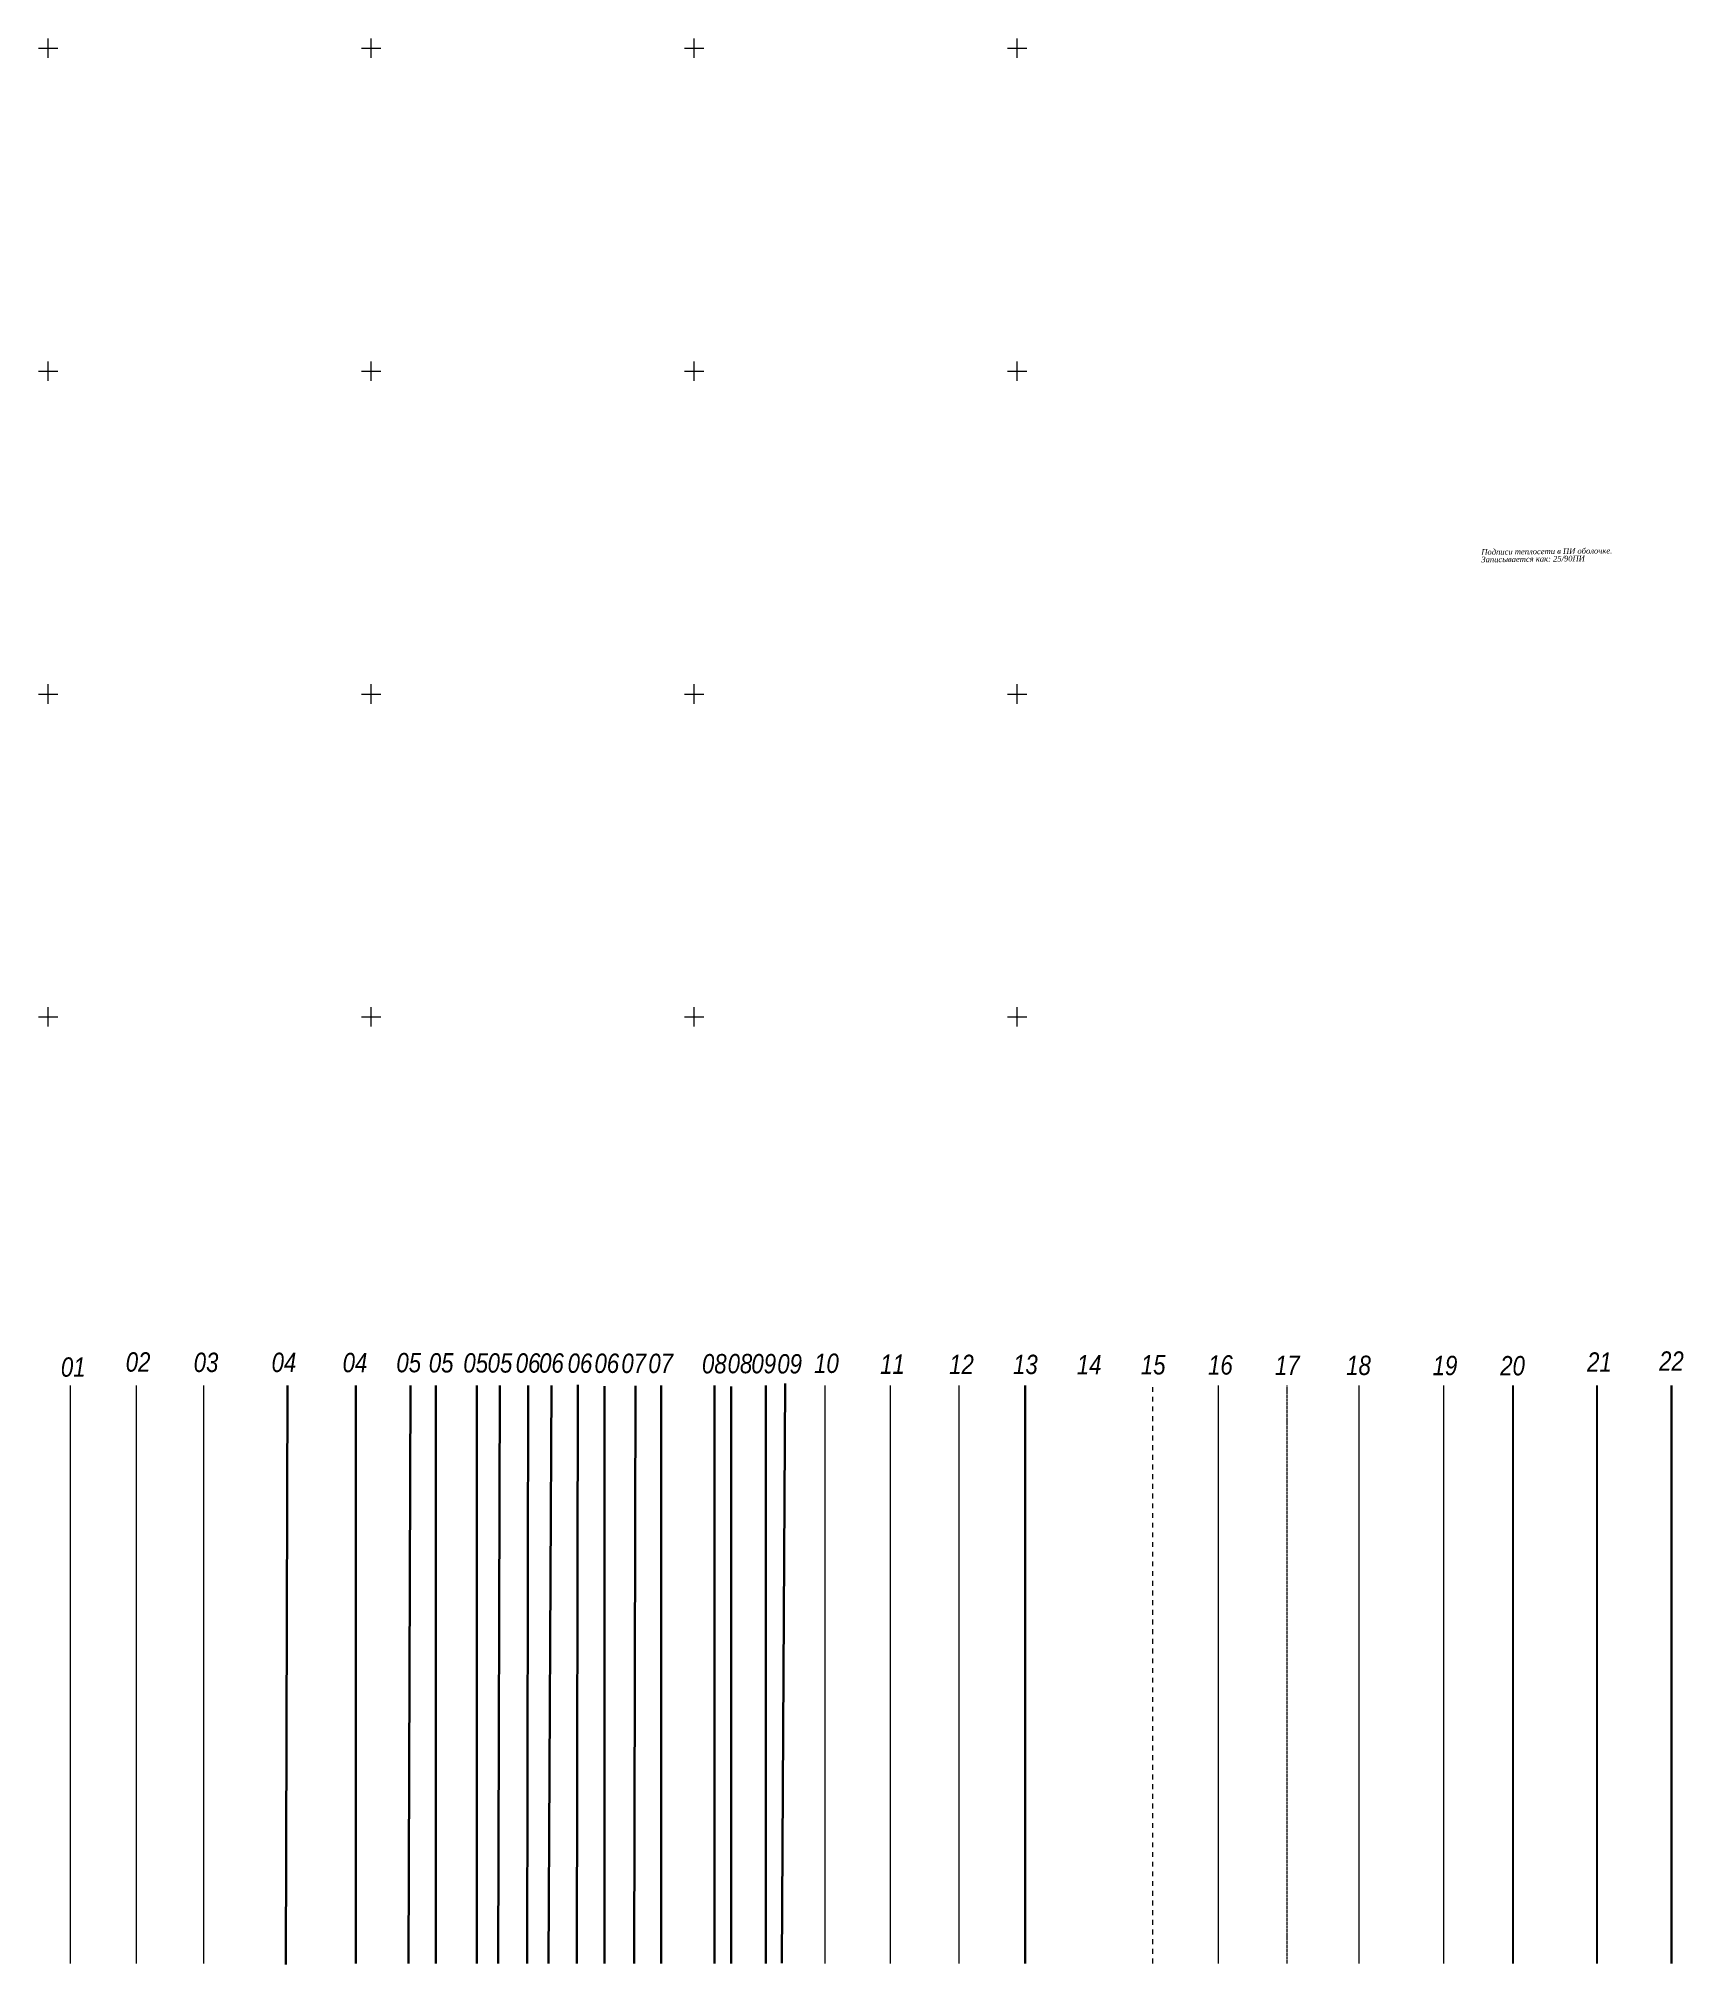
# Model space of a CAD drawing. Header units: metres. Extents: x -331 to 695, y -18 to 691.
# Drawn here: x -330.9 to -76.3, y 384.7 to 683 of the extents above; entities that cross this region are included whole.
import ezdxf
from ezdxf.lldxf.tags import DXFTag

# ---------------------------------------------------------------- set-up
doc = ezdxf.new("R2010")
doc.units = ezdxf.units.M
doc.linetypes.add('СП-1.5х1.5', pattern=[3, 1.5, -1.5])
doc.linetypes.add('СП_9', pattern=[1, 1, 0])
for name, color, linetype in [('01 Геодезические пункты', 7, 'Continuous'), ('20 Растр', 7, 'Continuous'), ('21 Формуляр', 7, 'Continuous')]:
    doc.layers.add(name, color=color, linetype=linetype)
for name, color, linetype, lineweight in [('02 Строения и их части', 7, 'Continuous', 20), ('03 Инженерно-технические сооружения', 7, 'Continuous', 20), ('13 Специальные трубопроводы', 7, 'Continuous', 30), ('14 Железные дороги', 7, 'Continuous', 15), ('15 Дорожная сеть', 7, 'Continuous', 20), ('18 Растительность и грунты', 7, 'Continuous', 20), ('19 Ограждения', 7, 'Continuous', 20), ('22 Границы работ', 2, 'Continuous', 30)]:
    doc.layers.add(name, color=color, linetype=linetype, lineweight=lineweight)
for name, color, linetype, lineweight, true_color in [('04 Водопровод', 7, 'Continuous', 30, 0x0000a5), ('05 Бытовая канализация', 7, 'Continuous', 30, 0x7f1f00), ('06 Ливневая канализация', 7, 'Continuous', 30, 0xa55200), ('07 Дренаж', 7, 'Continuous', 30, 0x7f5f00), ('08 Газопровод', 30, 'Continuous', 30, 0xff7f00), ('09 Теплосеть', 7, 'Continuous', 30, 0x004c13), ('10 ЛЭП и объекты электропередачи', 1, 'Continuous', 20, 0xff0000), ('11 Электрический кабель', 1, 'Continuous', 20, 0xff0000), ('12 Телефонная канализация и связь', 7, 'Continuous', 20, 0x007f3f), ('16 Гидрография', 7, 'Continuous', 20, 0x52a500), ('17 Рельеф', 7, 'Continuous', 15, 0xa55200)]:
    doc.layers.add(name, color=color, linetype=linetype, lineweight=lineweight, true_color=true_color)
doc.styles.add('Бсам курсив', font='timesi.ttf', dxfattribs={"height": 0.875})
doc.styles.add('СП_Д', font='ARIALNI.TTF')
doc.linetypes.add('СП_10.1', pattern='A,0,[133,ltypeshp.shx,S=0.1,R=0,X=0,Y=0],-0.02,[133,ltypeshp.shx,S=0.06,R=0,X=0.02,Y=0],-0.02,[133,ltypeshp.shx,S=0.02,R=0,X=0.04,Y=0],-1.2', length=1.24)
doc.linetypes.add('СП_11.5.3', pattern='A,2.5,[130,ltypeshp.shx,S=0.4242,R=45,X=-0.1,Y=0.3],0,[130,ltypeshp.shx,S=0.4242,R=315,X=0.5,Y=0.3],5,[130,ltypeshp.shx,S=0.4242,R=135,X=-0.1,Y=-0.3],0,[130,ltypeshp.shx,S=0.4242,R=225,X=0.5,Y=-0.3],2.5', length=10)
tags = doc.linetypes.add('СП_4.3.1', pattern='A,8,-2,3,-1,["B",СП_Д,S=1.8,R=0,X=-0.7,Y=-0.9],-1,3,-2', length=20).pattern_tags.tags
tags[10] = DXFTag(74, 10)
tags = doc.linetypes.add('СП_4.3.1.2', pattern='A,8,-2,3,-1,["B",СП_Д,S=1.8,R=0,X=-0.7,Y=-0.9],-1,3,-2,8,-2', length=30).pattern_tags.tags
tags[10] = DXFTag(74, 10)
tags = doc.linetypes.add('СП_4.4.1.2', pattern='A,8,-2,3,-1,["К",СП_Д,S=1.8,R=0,X=-0.7,Y=-0.9],-1,3,-2,8,-2', length=30).pattern_tags.tags
tags[10] = DXFTag(74, 10)
tags = doc.linetypes.add('СП_4.4.2', pattern='A,8,-2,2.9,-1.6,["Кн",СП_Д,S=1.8,R=0,X=-1.3,Y=-0.9],-1.6,2.9,-2', length=21).pattern_tags.tags
tags[10] = DXFTag(74, 10)
tags = doc.linetypes.add('СП_4.4.4', pattern='A,8,-2,3,-1,["Л",СП_Д,S=1.8,R=0,X=-0.7,Y=-0.9],-1,3,-2', length=20).pattern_tags.tags
tags[10] = DXFTag(74, 10)
tags = doc.linetypes.add('СП_4.4.7', pattern='A,8,-2,2.9,-1.6,["Др",СП_Д,S=1.8,R=0,X=-1.3,Y=-0.9],-1.9,3,-2', length=21.4).pattern_tags.tags
tags[10] = DXFTag(74, 10)
tags = doc.linetypes.add('СП_4.4.7.2', pattern='A,8,-2,2.9,-1.6,["Др",СП_Д,S=1.8,R=0,X=-1.3,Y=-0.9],-1.6,2.9,-2,8,-2', length=31).pattern_tags.tags
tags[10] = DXFTag(74, 10)
tags = doc.linetypes.add('СП_4.5', pattern='A,8,-2,4,-1,["Г",СП_Д,S=1.8,R=0,X=-0.7,Y=-0.9],-1,4,-2', length=22).pattern_tags.tags
tags[10] = DXFTag(74, 10)
tags = doc.linetypes.add('СП_4.5.2', pattern='A,8,-2,4,-1,["Г",СП_Д,S=1.8,R=0,X=-0.7,Y=-0.9],-1,4,-2,8,-2', length=32).pattern_tags.tags
tags[10] = DXFTag(74, 10)
tags = doc.linetypes.add('СП_4.6.1', pattern='A,8,-2,3,-1,["Т",СП_Д,S=1.8,R=0,X=-0.7,Y=-0.9],-1,4,-2', length=21).pattern_tags.tags
tags[10] = DXFTag(74, 10)
tags = doc.linetypes.add('СП_4.6.1.2', pattern='A,8,-2,3,-1,["Т",СП_Д,S=1.8,R=0,X=-0.7,Y=-0.9],-1,4,-2,8,-2', length=31).pattern_tags.tags
tags[10] = DXFTag(74, 10)
doc.linetypes.add('СП_4.7.4', pattern='A,8,-2,[131,ltypeshp.shx,S=0.6,R=90,X=0.6,Y=-0.6],8,[131,ltypeshp.shx,S=0.6,R=270,X=-0.6,Y=0.6],-2', length=20)
doc.linetypes.add('СП_4.8.5', pattern='A,4,["●",СП_Д,S=1.5,R=90,X=0.59,Y=-0.632],4,-2', length=10)
tags = doc.linetypes.add('СП_4.9.2.7', pattern='A,12,-1.6,["ТТ",СП_Д,S=1.8,R=0,X=-1.4,Y=-0.9],-1.6,12', length=27.2).pattern_tags.tags
tags[6] = DXFTag(74, 10)
tags = doc.linetypes.add('СП_5.4.4.2', pattern='A,8,-2,2.9,-1.6,["Кн",СП_Д,S=1.8,R=0,X=-1.3,Y=-0.9],-1.6,2.9,-2,8,-2', length=31).pattern_tags.tags
tags[10] = DXFTag(74, 10)
doc.linetypes.add('СП_5.4.4.3', pattern='A,8,-2,3,-0.3,["Кпр",СП_Д,S=1.8,R=0,X=0,Y=-0.9],-3.7,3,-2,8,-2', length=32)
doc.linetypes.add('СП_5.4.4.4', pattern='A,8,-2,3,-0.3,["Л",СП_Д,S=1.8,R=0,X=0,Y=-0.9],-1.7,3,-2,8,-2', length=30)
tags = doc.linetypes.add('СП_5.4.4.5', pattern='A,8,-2,2.9,-1.6,["Лн",СП_Д,S=1.8,R=0,X=-1.3,Y=-0.9],-1.6,2.9,-2,8,-2', length=31).pattern_tags.tags
tags[10] = DXFTag(74, 10)
tags = doc.linetypes.add('СП_5.4.4.6', pattern='A,8,-2,3,-2.4,["Лпр",СП_Д,S=1.8,R=0,X=-2.2,Y=-0.9],-1.6,3,-2,8,-2', length=32).pattern_tags.tags
tags[10] = DXFTag(74, 10)

msp = doc.modelspace()

# ---------------------------------------------------------------- texts
at = {"layer": '01 Геодезические пункты', "color": 0, "linetype": 'Continuous', "lineweight": 20, "ltscale": 2, "insert": (-325.55, 477.21), "char_height": 3, "attachment_point": 5, "style": 'СП_Д'}
msp.add_mtext('01', dxfattribs=at)
at = {"layer": '02 Строения и их части', "linetype": 'Continuous', "ltscale": 0.5, "insert": (-315.51, 478), "char_height": 3, "attachment_point": 5, "style": 'СП_Д'}
msp.add_mtext('02', dxfattribs=at)
at = {"layer": '03 Инженерно-технические сооружения', "color": 0, "linetype": 'Continuous', "lineweight": 20, "insert": (-304.99, 477.94), "char_height": 3, "attachment_point": 5, "style": 'СП_Д'}
msp.add_mtext('03', dxfattribs=at)
at = {"layer": '04 Водопровод', "linetype": 'СП_4.3.1', "ltscale": 0.5, "char_height": 3, "attachment_point": 5, "style": 'СП_Д'}
for insert in [(-292.93, 477.94), (-281.93, 477.91)]:
    msp.add_mtext('04', dxfattribs=dict(at, insert=insert))
at = {"layer": '05 Бытовая канализация', "linetype": 'СП_4.4.2', "ltscale": 0.5, "char_height": 3, "attachment_point": 5, "style": 'СП_Д'}
for insert in [(-273.61, 477.9), (-268.59, 477.87), (-263.24, 477.86), (-259.49, 477.85)]:
    msp.add_mtext('05', dxfattribs=dict(at, insert=insert))
at = {"layer": '06 Ливневая канализация', "linetype": 'СП_4.4.4', "ltscale": 0.5, "char_height": 3, "attachment_point": 5, "style": 'СП_Д'}
for insert in [(-255.13, 477.84), (-251.51, 477.84), (-247.1, 477.81), (-242.94, 477.8)]:
    msp.add_mtext('06', dxfattribs=dict(at, insert=insert))
at = {"layer": '07 Дренаж', "linetype": 'СП_4.4.7', "ltscale": 0.5, "char_height": 3, "attachment_point": 5, "style": 'СП_Д'}
for insert in [(-238.78, 477.79), (-234.6, 477.78)]:
    msp.add_mtext('07', dxfattribs=dict(at, insert=insert))
at = {"layer": '08 Газопровод', "linetype": 'СП_4.5', "ltscale": 0.5, "char_height": 3, "attachment_point": 5, "style": 'СП_Д'}
for insert in [(-226.3, 477.73), (-222.33, 477.75)]:
    msp.add_mtext('08', dxfattribs=dict(at, insert=insert))
at = {"layer": '09 Теплосеть', "linetype": 'СП_4.6.1', "ltscale": 0.5, "char_height": 3, "attachment_point": 5, "style": 'СП_Д'}
for insert in [(-218.65, 477.74), (-214.64, 477.71)]:
    msp.add_mtext('09', dxfattribs=dict(at, insert=insert))
at = {"layer": '10 ЛЭП и объекты электропередачи', "color": 1, "linetype": 'Continuous', "lineweight": 20, "insert": (-208.94, 477.8), "char_height": 3, "attachment_point": 5, "style": 'СП_Д'}
msp.add_mtext('10', dxfattribs=at)
at = {"layer": '11 Электрический кабель', "linetype": 'СП_4.7.4', "ltscale": 0.5, "insert": (-198.72, 477.68), "char_height": 3, "attachment_point": 5, "style": 'СП_Д'}
msp.add_mtext('11', dxfattribs=at)
at = {"layer": '12 Телефонная канализация и связь', "linetype": 'СП_4.8.5', "ltscale": 0.5, "insert": (-188.03, 477.65), "char_height": 3, "attachment_point": 5, "style": 'СП_Д'}
msp.add_mtext('12', dxfattribs=at)
at = {"layer": '13 Специальные трубопроводы', "linetype": 'СП_4.9.2.7', "lineweight": 30, "ltscale": 0.5, "insert": (-178.14, 477.62), "char_height": 3, "attachment_point": 5, "style": 'СП_Д'}
msp.add_mtext('13', dxfattribs=at)
at = {"layer": '14 Железные дороги', "linetype": 'Continuous', "lineweight": 15, "ltscale": 0.5, "insert": (-168.27, 477.6), "char_height": 3, "attachment_point": 5, "style": 'СП_Д'}
msp.add_mtext('14', dxfattribs=at)
at = {"layer": '15 Дорожная сеть', "linetype": 'СП-1.5х1.5', "lineweight": 15, "ltscale": 0.5, "insert": (-158.36, 477.57), "char_height": 3, "attachment_point": 5, "style": 'СП_Д'}
msp.add_mtext('15', dxfattribs=at)
at = {"layer": '16 Гидрография', "linetype": 'Continuous', "ltscale": 0.5, "insert": (-147.95, 477.54), "char_height": 3, "attachment_point": 5, "style": 'СП_Д'}
msp.add_mtext('16', dxfattribs=at)
at = {"layer": '17 Рельеф', "linetype": 'СП_9', "ltscale": 0.5, "insert": (-137.59, 477.51), "char_height": 3, "attachment_point": 5, "style": 'СП_Д'}
msp.add_mtext('17', dxfattribs=at)
at = {"layer": '18 Растительность и грунты', "linetype": 'СП_10.1', "ltscale": 0.5, "insert": (-126.56, 477.48), "char_height": 3, "attachment_point": 5, "style": 'СП_Д'}
msp.add_mtext('18', dxfattribs=at)
at = {"layer": '19 Ограждения', "color": 0, "linetype": 'СП_11.5.3', "ltscale": 0.5, "insert": (-113.18, 477.45), "char_height": 3, "attachment_point": 5, "style": 'СП_Д'}
msp.add_mtext('19', dxfattribs=at)
at = {"layer": '20 Растр', "insert": (-102.72, 477.42), "char_height": 3, "attachment_point": 5, "style": 'СП_Д'}
msp.add_mtext('20', dxfattribs=at)
at = {"layer": '21 Формуляр', "insert": (-89.27, 478.01), "char_height": 3, "attachment_point": 5, "style": 'СП_Д'}
msp.add_mtext('21', dxfattribs=at)
at = {"layer": '22 Границы работ', "color": 2, "linetype": 'Continuous', "lineweight": 30, "ltscale": 0.5, "insert": (-78.12, 478.16), "char_height": 3, "attachment_point": 5, "style": 'СП_Д'}
msp.add_mtext('22', dxfattribs=at)

# ---------------------------------------------------------------- blocks, each defined once
blk = doc.blocks.new('Диаметры ПИ')
at = {"linetype": 'Continuous', "lineweight": 30, "insert": (0, 43.23), "char_height": 0.875, "attachment_point": 7, "rotation": 0.6073, "line_spacing_factor": 0.8, "style": 'Бсам курсив', "bg_fill": 3, "box_fill_scale": 1, "bg_fill_color": 256, "bg_fill_transparency": 0}
blk.add_mtext('Подписи теплосети в ПИ оболочке. \\PЗаписывается как: {\\C10;25/90ПИ}', dxfattribs=at)
blk = doc.blocks.new('СП_1.9')
at = {"color": 3, "lineweight": -2}
for points in [[(-3, 0), (3, 0)], [(0, -3), (0, 3)]]:
    blk.add_lwpolyline(points, dxfattribs=at)
blk = doc.blocks.new('*U1695')
at = {"layer": '01 Геодезические пункты', "color": 0, "linetype": 'Continuous', "lineweight": 20, "ltscale": 2, "xscale": 0.5, "yscale": 0.5, "zscale": 0.5}
blk.add_blockref('СП_1.9', (0, 0), dxfattribs=at)
blk = doc.blocks.new('*U1696')
at = {"layer": '01 Геодезические пункты', "color": 0, "linetype": 'ByBlock', "lineweight": -2, "transparency": 16777216}
for p in [(0, 150), (50, 150), (100, 150), (150, 150), (0, 100), (50, 100), (100, 100), (150, 100), (0, 50), (50, 50), (100, 50), (150, 50), (0, 0), (50, 0), (100, 0), (150, 0)]:
    blk.add_blockref('*U1695', p, dxfattribs=at)

# ---------------------------------------------------------------- linework, layer by layer
at = {"layer": '01 Геодезические пункты', "color": 0, "linetype": 'Continuous', "lineweight": 20, "ltscale": 2}
msp.add_lwpolyline([(-325.97, 384.88), (-325.97, 474.38)], dxfattribs=at)
at = {"layer": '02 Строения и их части', "linetype": 'Continuous', "ltscale": 0.5}
msp.add_lwpolyline([(-315.74, 384.88), (-315.74, 474.38)], dxfattribs=at)
at = {"layer": '03 Инженерно-технические сооружения', "color": 0, "linetype": 'Continuous', "lineweight": 20}
msp.add_lwpolyline([(-305.31, 384.88), (-305.31, 474.38)], dxfattribs=at)
at = {"layer": '04 Водопровод', "linetype": 'СП_4.3.1.2', "ltscale": 0.5}
msp.add_lwpolyline([(-292.39, 474.38), (-292.62, 384.72)], dxfattribs=at)
at = {"layer": '04 Водопровод', "linetype": 'СП_4.3.1', "ltscale": 0.5}
msp.add_lwpolyline([(-281.8, 384.88), (-281.8, 474.38)], dxfattribs=at)
at = {"layer": '05 Бытовая канализация', "linetype": 'СП_5.4.4.2', "ltscale": 0.5}
msp.add_lwpolyline([(-273.35, 474.38), (-273.64, 384.88)], dxfattribs=at)
at = {"layer": '05 Бытовая канализация', "linetype": 'СП_5.4.4.3', "ltscale": 0.5, "flags": 128}
msp.add_lwpolyline([(-269.39, 384.88), (-269.39, 474.38)], dxfattribs=at)
at = {"layer": '05 Бытовая канализация', "linetype": 'СП_4.4.2', "ltscale": 0.5}
msp.add_lwpolyline([(-263.07, 384.88), (-263.07, 474.38)], dxfattribs=at)
at = {"layer": '05 Бытовая канализация', "linetype": 'СП_4.4.1.2', "ltscale": 0.5}
msp.add_lwpolyline([(-259.49, 474.38), (-259.76, 384.88)], dxfattribs=at)
at = {"layer": '06 Ливневая канализация', "linetype": 'СП_5.4.4.4', "ltscale": 0.5}
msp.add_lwpolyline([(-255.29, 384.88), (-255.1, 474.38)], dxfattribs=at)
at = {"layer": '06 Ливневая канализация', "linetype": 'СП_5.4.4.5', "ltscale": 0.5, "flags": 128}
msp.add_lwpolyline([(-251.98, 384.88), (-251.49, 474.38)], dxfattribs=at)
at = {"layer": '06 Ливневая канализация', "linetype": 'СП_4.4.4', "ltscale": 0.5}
msp.add_lwpolyline([(-247.6, 384.88), (-247.45, 474.46)], dxfattribs=at)
at = {"layer": '06 Ливневая канализация', "linetype": 'СП_5.4.4.6', "ltscale": 0.5}
msp.add_lwpolyline([(-243.29, 474.28), (-243.29, 384.88)], dxfattribs=at)
at = {"layer": '07 Дренаж', "linetype": 'СП_4.4.7.2', "ltscale": 0.5}
msp.add_lwpolyline([(-238.52, 474.33), (-238.72, 384.88)], dxfattribs=at)
at = {"layer": '07 Дренаж', "linetype": 'СП_4.4.7', "ltscale": 0.5}
msp.add_lwpolyline([(-234.51, 384.88), (-234.51, 474.38)], dxfattribs=at)
at = {"layer": '08 Газопровод', "linetype": 'СП_4.5', "ltscale": 0.5}
msp.add_lwpolyline([(-226.26, 384.88), (-226.26, 474.38)], dxfattribs=at)
at = {"layer": '08 Газопровод', "linetype": 'СП_4.5.2', "ltscale": 0.5}
msp.add_lwpolyline([(-223.71, 384.88), (-223.71, 474.2)], dxfattribs=at)
at = {"layer": '09 Теплосеть', "linetype": 'СП_4.6.1', "ltscale": 0.5}
msp.add_lwpolyline([(-218.33, 384.88), (-218.33, 474.38)], dxfattribs=at)
at = {"layer": '09 Теплосеть', "linetype": 'СП_4.6.1.2', "ltscale": 0.5, "flags": 128}
msp.add_lwpolyline([(-215.33, 474.71), (-215.85, 384.91)], dxfattribs=at)
at = {"layer": '10 ЛЭП и объекты электропередачи', "color": 1, "linetype": 'Continuous', "lineweight": 20}
msp.add_lwpolyline([(-209.14, 384.88), (-209.14, 474.38)], dxfattribs=at)
at = {"layer": '11 Электрический кабель', "linetype": 'СП_4.7.4', "ltscale": 0.5, "flags": 128}
msp.add_lwpolyline([(-199.01, 384.88), (-199.01, 474.38)], dxfattribs=at)
at = {"layer": '12 Телефонная канализация и связь', "linetype": 'СП_4.8.5', "ltscale": 0.5, "flags": 128}
msp.add_lwpolyline([(-188.38, 384.88), (-188.38, 474.38)], dxfattribs=at)
at = {"layer": '13 Специальные трубопроводы', "linetype": 'СП_4.9.2.7', "lineweight": 30, "ltscale": 0.5}
msp.add_lwpolyline([(-178.19, 384.88), (-178.19, 474.38)], dxfattribs=at)
at = {"layer": '15 Дорожная сеть', "linetype": 'СП-1.5х1.5', "lineweight": 15, "ltscale": 0.5}
msp.add_lwpolyline([(-158.4, 384.88), (-158.4, 474.38)], dxfattribs=at)
at = {"layer": '16 Гидрография', "linetype": 'Continuous', "ltscale": 0.5}
msp.add_lwpolyline([(-148.27, 384.88), (-148.27, 474.38)], dxfattribs=at)
at = {"layer": '17 Рельеф', "linetype": 'СП_9', "ltscale": 0.5}
msp.add_lwpolyline([(-137.61, 384.88), (-137.61, 474.38)], dxfattribs=at)
at = {"layer": '18 Растительность и грунты', "linetype": 'СП_10.1', "ltscale": 0.5, "flags": 128}
msp.add_lwpolyline([(-126.48, 384.88), (-126.48, 474.38)], dxfattribs=at)
at = {"layer": '19 Ограждения', "color": 0, "linetype": 'СП_11.5.3', "ltscale": 0.5, "flags": 128}
msp.add_lwpolyline([(-113.37, 384.88), (-113.37, 474.38)], dxfattribs=at)
at = {"layer": '20 Растр'}
msp.add_lwpolyline([(-102.6, 384.88), (-102.6, 474.38)], dxfattribs=at)
at = {"layer": '21 Формуляр'}
msp.add_lwpolyline([(-89.62, 384.88), (-89.62, 474.38)], dxfattribs=at)
at = {"layer": '22 Границы работ', "color": 2, "linetype": 'Continuous', "lineweight": 30, "ltscale": 0.5}
msp.add_lwpolyline([(-78.11, 384.88), (-78.11, 474.38)], dxfattribs=at)

# ---------------------------------------------------------------- block references
msp.add_blockref('Диаметры ПИ', (-107.54, 558.59))
at = {"layer": '01 Геодезические пункты'}
msp.add_blockref('*U1696', (-329.42, 531.45), dxfattribs=at)

msp.set_redraw_order([(e.dxf.handle, doc.entitydb.next_handle()) for e in msp.query("TEXT MTEXT ATTDEF DIMENSION ARC_DIMENSION")])  # texts and dimensions are drawn at this point

doc.saveas('drawing.dxf')
